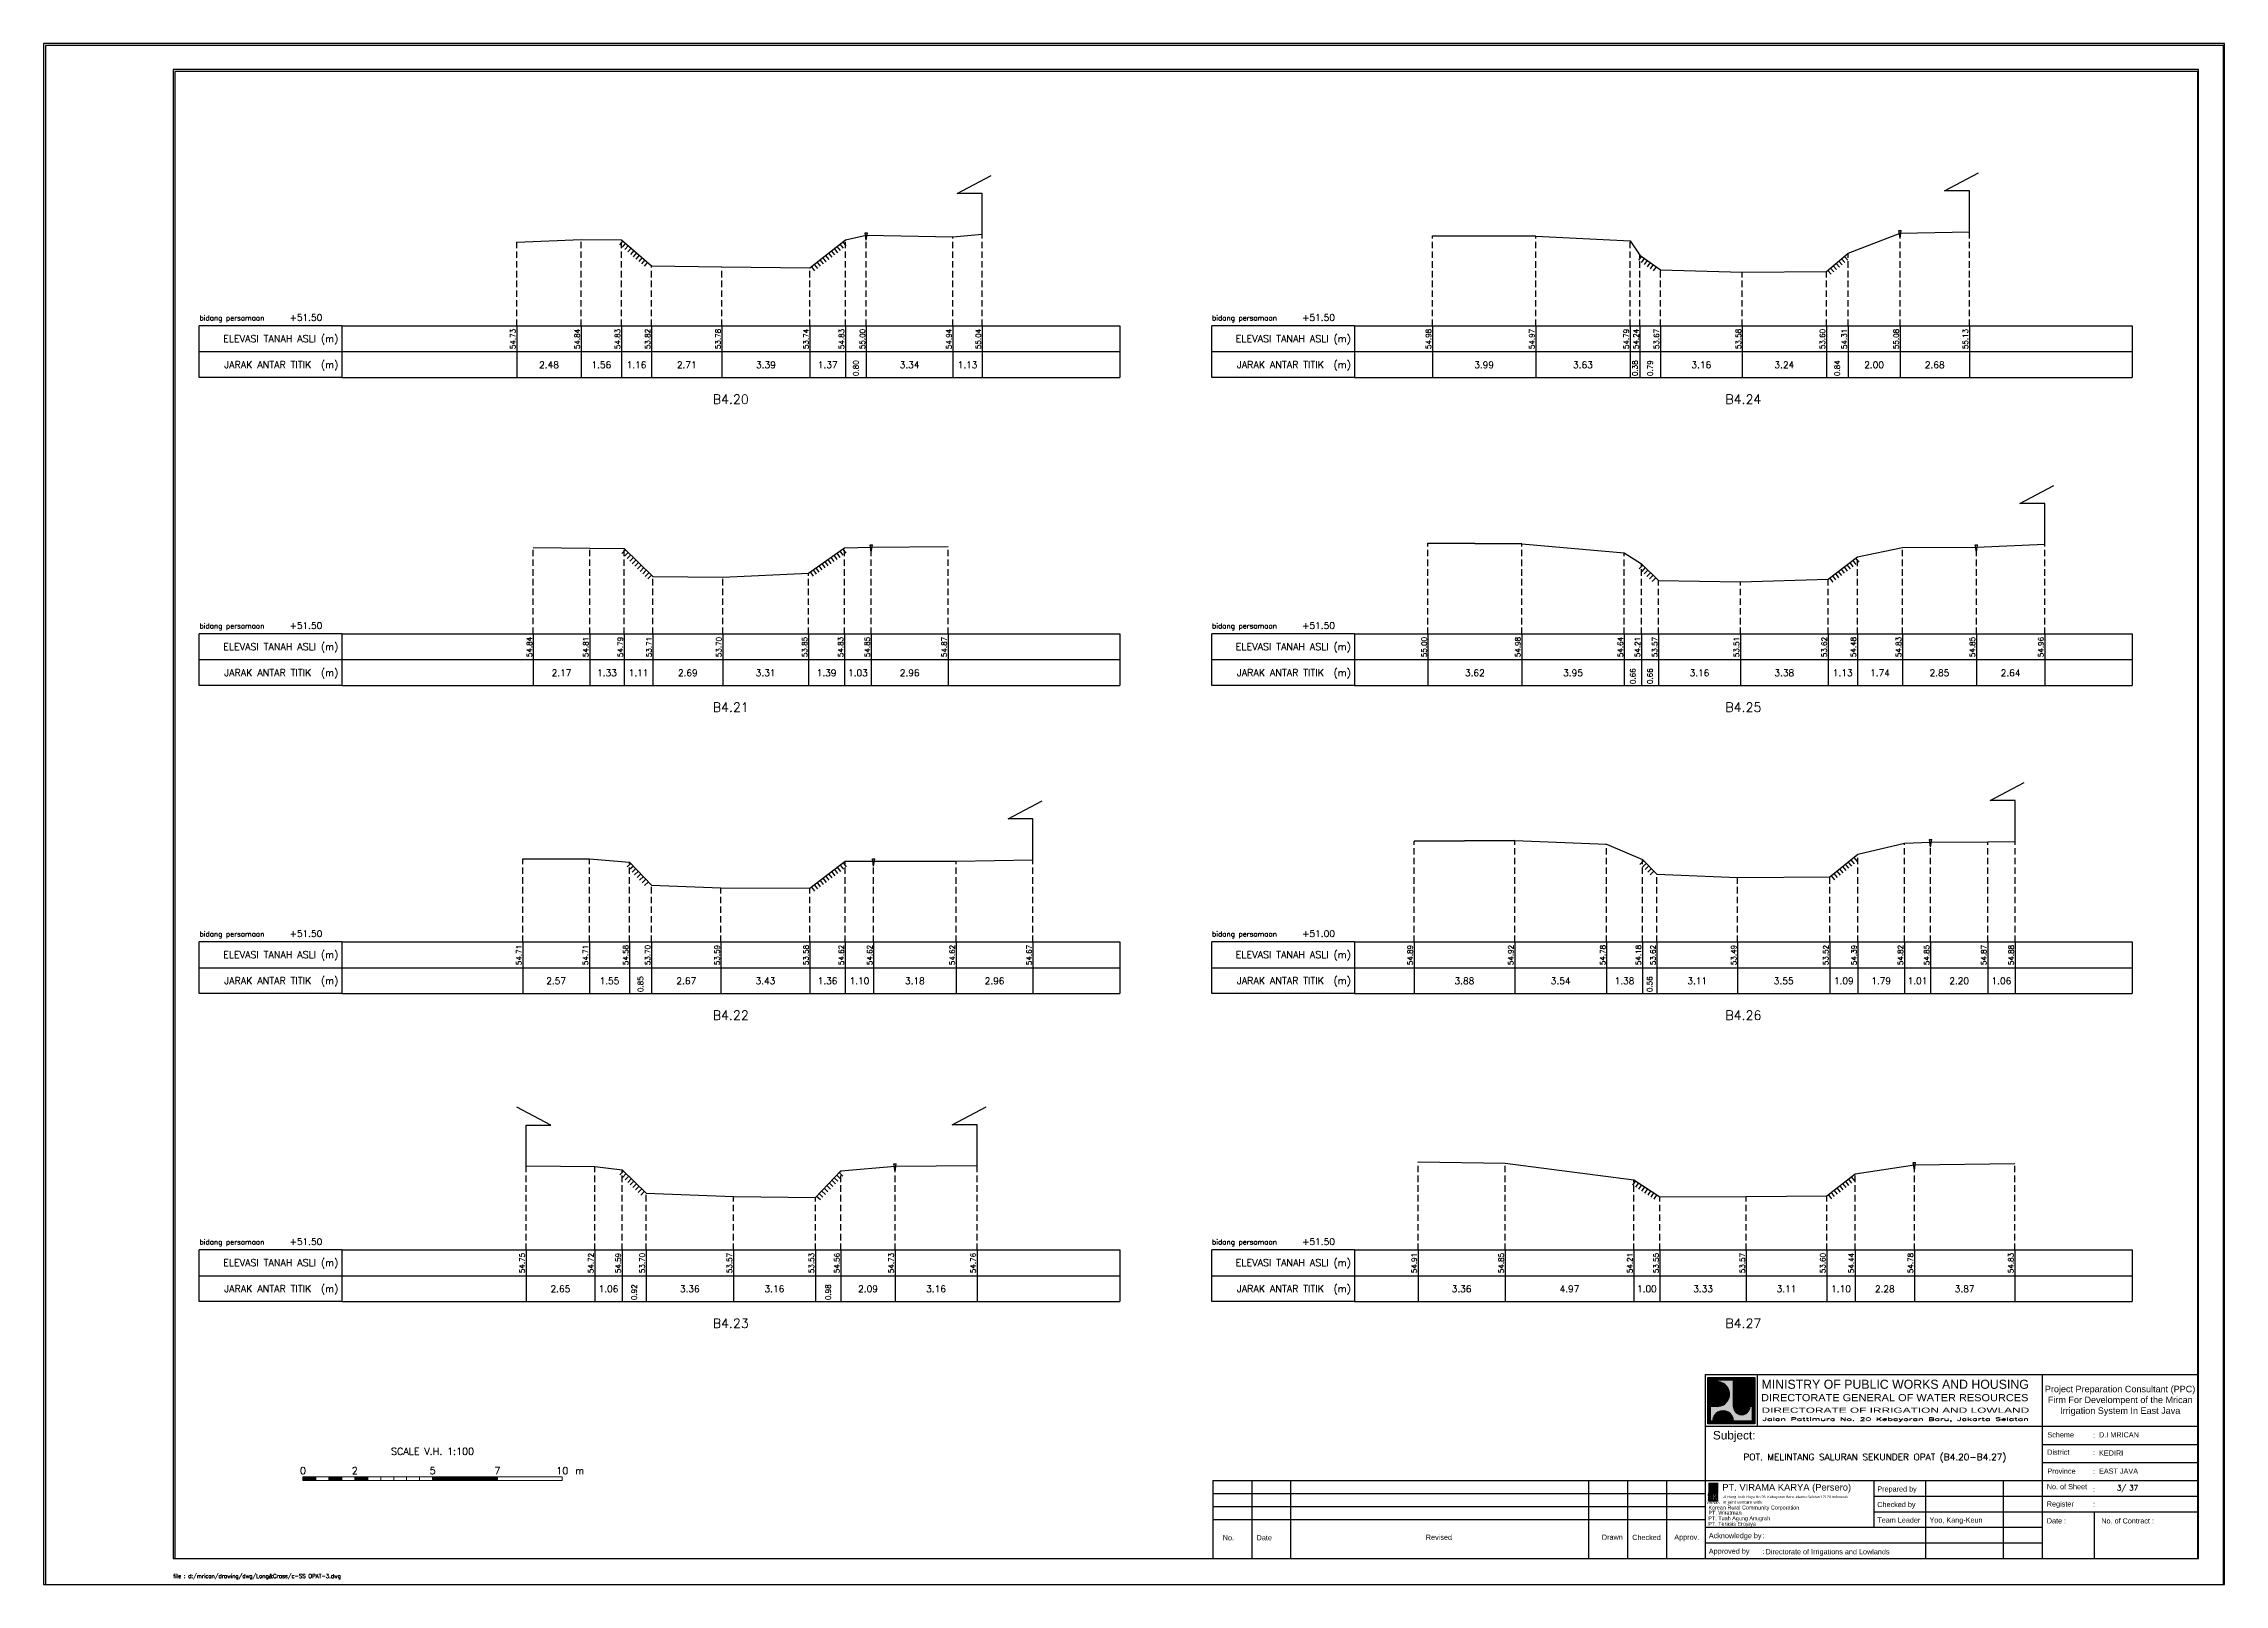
# Model space of a CAD drawing. Header units: inches. Extents: x -11 to 3175, y -842 to -783.
# Drawn here: x 167 to 251.1, y -842 to -782.6 of the extents above; entities that cross this region are included whole.
import ezdxf
from ezdxf.enums import TextEntityAlignment as Align

# ---------------------------------------------------------------- set-up
doc = ezdxf.new("R2010")
doc.units = ezdxf.units.IN
doc.header["$MEASUREMENT"] = 0
doc.linetypes.add('DASHED2', pattern=[0.375, 0.25, -0.125])
doc.layers.add('KOP', color=7, linetype='Continuous')
doc.layers.add('pelengkap', color=7, linetype='Continuous')
doc.styles.add('ARIAL', font='arial.ttf')
doc.styles.add('battang01', font='arial.ttf')
doc.styles.add('L100', font='simplex.shx', dxfattribs={"height": 0.254})
doc.styles.add('L140', font='simplex.shx', dxfattribs={"height": 0.356})
doc.styles.add('L60', font='simplex.shx', dxfattribs={"height": 0.152})
doc.styles.add('L80', font='simplex.shx', dxfattribs={"height": 0.203})
doc.styles.add('ROMANS-N', font='ROMANS.SHX', dxfattribs={"width": 0.8})
doc.styles.add('SONDU', font='arial.ttf')
doc.styles.get("Standard").update_dxf_attribs({"font": 'simplex.shx'})
doc.styles.add('STYLE1', font='arial.ttf', dxfattribs={"height": 0.2})
pattern_1 = [(45, (0, 0), (-0.08838834764831843, 0.08838834764831845), [])]

# ---------------------------------------------------------------- blocks, each defined once
blk = doc.blocks.new('kop')
at = {"layer": 'KOP'}
h = blk.add_hatch(color=3, dxfattribs=at)
h.paths.add_polyline_path([(609.8653532927285, 69.7965174242664), (591.8076082223538, 69.7965174242664), (591.8076082223538, 51.90947071793616), (609.8653532927285, 51.90947071793616)])
h.paths.add_polyline_path([(592.1020534932645, 52.24844148547069), (592.1020534932645, 69.50460869670152), (609.5341911203627, 69.50460869670152), (609.5341911203627, 52.24844148547069)], flags=16)
edge = h.paths.add_edge_path(flags=0)
edge.add_line((608.873529834174, 52.90910277674104), (601.6712012034158, 52.90910277674104))
edge.add_ellipse((597.6820295724688, 52.91975268540099), major_axis=(2.820780363398898, 2.820780363398898), ratio=0.9999999999999934, start_angle=314.8470375744171, end_angle=495.1529624255826)
edge.add_line((593.6928579415221, 52.90910277674104), (592.7627147794652, 52.90910277674104))
edge.add_line((592.7627147794651, 52.90910277674104), (592.7627147794651, 58.62619728620361))
edge.add_line((592.7627147794651, 58.62619728620368), (595.428986556629, 58.62619728620368))
edge.add_ellipse((595.4289865566291, 63.36824099147847), major_axis=(-3.353131261170752, 3.353131261170752), ratio=0.9999999999999983, start_angle=134.9999999999999, end_angle=314.9999999999999)
edge.add_line((595.4289865566291, 68.11028469675327), (595.4289865566291, 68.84394741944757))
edge.add_line((595.4289865566291, 68.84394741944752), (601.6547436091821, 68.84394741944752))
edge.add_line((601.6547436091821, 68.84394741944752), (601.6547436091821, 58.59413430307072))
edge.add_ellipse((604.8563547331537, 58.62619728605213), major_axis=(2.263994459030571, 2.263994459030571), ratio=0.9999999999991376, start_angle=135.5737774266452, end_angle=315.0000000026869)
edge.add_line((608.0581264027169, 58.62619728620368), (608.873529834174, 58.62619728620368))
edge.add_line((608.873529834174, 58.62619728620368), (608.873529834174, 52.9091027767411))
h = blk.add_hatch(dxfattribs=at)
h.set_pattern_fill('ANSI31', color=21)
h.set_pattern_definition(pattern_1)
h.paths.add_polyline_path([(609.5341911203627, 69.50460869670152), (592.1020534932645, 69.50460869670152), (592.1020534932645, 52.24844148547069), (609.5341911203627, 52.24844148547069)])
edge = h.paths.add_edge_path(flags=16)
edge.add_line((608.0581264038578, 58.62619728331649), (608.873529834174, 58.62619728331649))
edge.add_line((608.873529834174, 58.62619728331649), (608.873529834174, 52.90910277674104))
edge.add_line((608.873529834174, 52.90910277674104), (601.6712012043477, 52.90910277674104))
edge.add_ellipse((597.6820295732255, 52.91975268530538), major_axis=(-2.820780363950464, 2.820780363950464), ratio=0.9999999999999999, start_angle=224.8470375717975, end_angle=405.1529624282025)
edge.add_line((593.6928579421033, 52.90910277674104), (592.7627147794651, 52.90910277674104))
edge.add_line((592.7627147794651, 52.90910277674104), (592.7627147794651, 58.62619728331649))
edge.add_line((592.7627147794651, 58.62619728331649), (595.4289865705781, 58.62619728331649))
edge.add_ellipse((595.4289865571182, 63.3682409894528), major_axis=(-3.353131262124677, 3.353131262124677), ratio=0.9999999999999912, start_angle=134.9999999999997, end_angle=314.9999999999998)
edge.add_line((595.4289865571182, 68.11028469676671), (595.4289865571182, 68.84394741944752))
edge.add_line((595.4289865571182, 68.84394741944752), (601.6547436095548, 68.84394741944752))
edge.add_line((601.6547436095548, 68.84394741944752), (601.6547436095548, 58.5941344047481))
edge.add_ellipse((604.8563547345466, 58.62619728331649), major_axis=(-2.263994459341034, 2.263994459341035), ratio=0.999999999999965, start_angle=45.57377555810933, end_angle=225.000000000001)
h = blk.add_hatch(color=3, dxfattribs=at)
edge = h.paths.add_edge_path()
edge.add_line((601.6547436091821, 68.84394741944752), (595.4289865566291, 68.84394741944752))
edge.add_line((595.4289865566291, 68.84394741944752), (595.4289865566291, 68.11028469675321))
edge.add_ellipse((595.4289865566291, 63.36824099147847), major_axis=(-3.353131261170759, 3.353131261170758), ratio=0.9999999999999979, start_angle=134.9999999999999, end_angle=314.99999999999994, ccw=False)
edge.add_line((595.4289865566291, 58.62619728620368), (592.7627147794652, 58.62619728620368))
edge.add_line((592.7627147794651, 58.62619728620368), (592.7627147794651, 52.9091027767411))
edge.add_line((592.7627147794651, 52.90910277674104), (593.692857941522, 52.90910277674104))
edge.add_ellipse((597.6820295724688, 52.91975268540099), major_axis=(-2.820780363398898, 2.820780363398898), ratio=0.9999999999999934, start_angle=-135.1529624255826, end_angle=45.15296242558293, ccw=False)
edge.add_line((601.6712012034156, 52.90910277674104), (608.8735298341738, 52.90910277674104))
edge.add_line((608.873529834174, 52.90910277674104), (608.873529834174, 58.62619728620361))
edge.add_line((608.873529834174, 58.62619728620368), (608.0581264027169, 58.62619728620368))
edge.add_ellipse((604.856354733136, 58.62619728987087), major_axis=(2.263994459042317, 2.263994459042318), ratio=0.9999999999997576, start_angle=134.426222510409, end_angle=314.999999934367, ccw=False)
edge.add_line((601.6547436091821, 58.65826027636805), (601.6547436091821, 68.8439474194476))
h = blk.add_hatch(dxfattribs=at)
h.set_pattern_fill('ANSI31', color=41)
h.set_pattern_definition(pattern_1)
h.paths.add_polyline_path([(595.5939701222399, 25.44229578518152), (591.9923714647559, 25.44229578518152), (591.9923714647559, 22.12011222587194), (595.5939701222399, 22.12011222587194)])
h.paths.add_polyline_path([(594.8290399212113, 23.80107538915849), (595.486404190889, 22.50553331270966), (594.9518442189607, 22.50553331270966), (594.3704352444638, 23.59173922572727), (594.3704352444638, 22.50553331270966), (593.8526512319377, 22.50553331270966), (593.8526512319377, 24.7253559070662), (593.2416323709347, 22.50553331270966), (592.8436656118323, 22.50553331270966), (592.1206616099082, 25.0450254569166), (592.6728596590955, 25.0450254569166), (593.0257276515837, 23.53939475651638), (593.4088768836065, 25.0450254569166), (594.3704352444638, 25.0450254569166), (594.3704352444638, 23.99209855350495), (594.8904903176194, 25.0450254569166), (595.4627761213299, 25.0450254569166)], flags=16)
at = {"color": 2}
blk.add_lwpolyline([(-49.29008735655361, -9.987386569675465), (790.6905617838997, -9.987386569675465), (790.6905617838997, 583.2926438577114), (-49.29008735655361, 583.2926438577114)], close=True, dxfattribs=at)
at = {"color": 6}
blk.add_lwpolyline([(0.6493091440684111, 0.0004927304488262507), (780.7026824837753, 0.0004927304488262507), (780.7026824837753, 573.3047645575871), (0.6493091440684111, 573.3047645575871)], close=True, dxfattribs=at)
at = {"layer": 'KOP', "color": 5}
for p, q in [((590.8030303217506, 70.96299432783698), (590.8030303217506, 29.98464833497903)), ((590.8030303217506, 70.96299432783698), (780.7026824837753, 70.96299432783698)), ((400.9033781597261, 29.98464833497903), (400.9033781597261, 0.0004927304488262507)), ((400.9033781597261, 29.98464833497903), (590.8030303217506, 29.98464833497903)), ((590.8030303217506, 29.98464833497903), (590.8030303217506, 0.0004927304488262507))]:
    blk.add_line(p, q, dxfattribs=at)
at = {"layer": 'KOP', "color": 3}
for p, q in [((591.8076082223538, 69.7965174242664), (609.8653532927285, 69.7965174242664)), ((591.8076082223538, 51.90947071793616), (591.8076082223538, 69.7965174242664)), ((592.1020534932645, 69.50460869670152), (609.5341911203627, 69.50460869670152)), ((592.1020534932645, 52.24844148547069), (592.1020534932645, 69.50460869670152)), ((595.4289865571182, 68.84394741502373), (595.4289865571182, 68.1102846954029)), ((595.4289865566291, 68.84394741944752), (601.6547436091821, 68.84394741944752)), ((601.6547436095548, 58.59413430414176), (601.6547436095548, 68.84394741502373)), ((609.5341911203627, 69.50460869670152), (609.5341911203627, 52.24844148547069)), ((609.8653532927285, 69.7965174242664), (609.8653532927285, 51.90947071793616)), ((609.8653532927285, 51.90947071793616), (591.8076082223538, 51.90947071793616)), ((609.5341911203627, 52.24844148547069), (592.1020534932645, 52.24844148547069)), ((592.7627147794651, 52.90910277674104), (592.7627147794651, 58.62619728620368)), ((595.4289865571182, 58.62619728331649), (592.7627147799426, 58.62619728331649)), ((593.6928579415221, 52.90910277674104), (592.7627147794651, 52.90910277674104)), ((608.873529834174, 52.90910277674104), (601.6712012034156, 52.90910277674104)), ((608.8735298352565, 58.62619728331649), (608.0581264038578, 58.62619728331649)), ((608.873529834174, 58.62619728620368), (608.873529834174, 52.90910277674104)), ((720.7343712747147, 43.97725428375983), (780.7026824837753, 43.97725428375983)), ((720.7343712747147, 36.98095130936949), (780.7026824837753, 36.98095130936949)), ((415.895455961991, 29.98464833497903), (415.895455961991, 0.0004927304488262507)), ((430.8875337642562, 29.98464833497903), (430.8875337642562, 0.0004927304488262507)), ((545.8267969149554, 29.98464833497903), (545.8267969149554, 0.0004927304488262507)), ((560.8188747172203, 29.98464833497903), (560.8188747172203, 0.0004927304488262507)), ((575.8109525194855, 29.98464833497903), (575.8109525194855, 0.0004927304488262507)), ((655.7687007982327, 29.98464833497903), (655.7687007982327, 11.99415497226093)), ((675.7581378679197, 29.98464833497903), (675.7581378679197, 0.0004927304488262507)), ((705.7422934724498, 29.98464833497903), (705.7422934724498, 0.0004927304488262507)), ((400.9033781597261, 24.98728906755738), (590.8030303217506, 24.98728906755738)), ((400.9033781597261, 19.98992980013563), (590.8030303217506, 19.98992980013563)), ((655.7687007982327, 23.98781721407303), (720.7343712747147, 23.98781721407303)), ((655.7687007982327, 17.99098609316704), (720.7343712747147, 17.99098609316704)), ((720.7343712747147, 23.98781721407303), (780.7026824837753, 23.98781721407303)), ((720.7343712747147, 17.99098609316704), (780.7026824837753, 17.99098609316704)), ((740.7238083444017, 17.99098609316704), (740.7238083444017, 0.0004927304488262507)), ((400.9033781597261, 14.99257053271398), (590.8030303217506, 14.99257053271398)), ((590.8030303217506, 5.997323851354935), (720.7343712747147, 5.997323851354935))]:
    blk.add_line(p, q, dxfattribs=at)
at = {"layer": 'KOP', "color": 4}
for p, q in [((610.7924673914374, 70.96299432783698), (610.7924673914374, 50.97355725815018)), ((720.7343712747147, 70.96299432783698), (720.7343712747147, 0.0004927304488262507)), ((590.8030303217506, 50.97355725815018), (720.7343712747147, 50.97355725815018)), ((720.7343712747147, 50.97355725815018), (780.7026824837753, 50.97355725815018)), ((590.8030303217506, 29.98464833497903), (720.7343712747147, 29.98464833497903)), ((720.7343712747147, 29.98464833497903), (780.7026824837753, 29.98464833497903)), ((590.8030303217506, 11.99415497226093), (720.7343712747147, 11.99415497226093))]:
    blk.add_line(p, q, dxfattribs=at)
at = {"layer": 'KOP', "color": 41}
blk.add_line((595.5939701222399, 22.12011222587194), (591.9923714647559, 22.12011222587194), dxfattribs=at)
for points in [[(591.9923714647559, 25.44229578518152), (595.5939701222399, 25.44229578518152)], [(592.2042302093139, 25.44229578518152), (592.4160889538717, 25.44229578518152)], [(592.6279476984296, 25.44229578518152), (592.8398064429874, 25.44229578518152)], [(593.0516651875452, 25.44229578518152), (593.2635239321031, 25.44229578518152)], [(593.475382676661, 25.44229578518152), (593.6872414212188, 25.44229578518152)], [(593.8991001657766, 25.44229578518152), (594.1109589103345, 25.44229578518152)], [(594.3228176548924, 25.44229578518152), (594.5346763994503, 25.44229578518152)], [(594.7465351440081, 25.44229578518152), (594.958393888566, 25.44229578518152)], [(595.1702526331238, 25.44229578518152), (595.3821113776818, 25.44229578518152)], [(592.1206616099082, 25.0450254569166), (592.6728596590955, 25.0450254569166)], [(592.1206616099082, 25.0450254569166), (592.8436656118323, 22.50553331270964)], [(592.6728596590955, 25.04502545691657), (593.0257276515837, 23.53939475651638), (593.4088768836065, 25.04502545691663)], [(592.8436656118323, 22.50553331270966), (593.2416323709347, 22.50553331270966)], [(593.2416323709347, 22.50553331270964), (593.8526512319377, 24.7253559070662)], [(593.4088768836065, 25.0450254569166), (594.3704352444638, 25.0450254569166)], [(593.8526512319377, 22.50553331270966), (593.8526512319377, 24.7253559070662)], [(593.8526512319377, 22.50553331270966), (594.3704352444638, 22.50553331270966)], [(594.3704352444638, 25.0450254569166), (594.3704352444638, 23.99209855350495)], [(594.3704352444638, 23.99209855350495), (594.8904903176194, 25.04502545691664)], [(594.9518442189607, 22.50553331270961), (594.3704352444638, 23.59173922572727)], [(594.3704352444638, 23.59173922572727), (594.3704352444638, 22.50553331270966)], [(594.8290399212113, 23.80107538915849), (595.4627761213299, 25.04502545691658)], [(594.8290399212113, 23.80107538915849), (595.486404190889, 22.50553331270966)], [(594.8904903176194, 25.0450254569166), (595.4627761213299, 25.0450254569166)], [(594.9518442189607, 22.50553331270966), (595.486404190889, 22.50553331270966)]]:
    blk.add_lwpolyline(points, dxfattribs=at)
at = {"layer": 'KOP', "color": 42}
for points in [[(592.1962927759001, 29.11418325926331), (592.1962927759001, 25.44229578518152)], [(592.5354066955362, 29.11418325926331), (592.5354066955362, 25.44229578518152)], [(592.9591241846518, 29.11418325926331), (592.9591241846518, 25.44229578518152)], [(593.3828416737675, 29.11418325926331), (593.3828416737675, 25.44229578518152)], [(593.8065591628832, 29.11418325926331), (593.8065591628832, 25.44229578518152)], [(594.2302766519989, 29.11418325926331), (594.2302766519989, 25.44229578518152)], [(594.6539941411147, 29.11418325926331), (594.6539941411147, 25.44229578518152)], [(595.0777116302304, 29.11418325926331), (595.0777116302304, 25.44229578518152)], [(595.5014291193462, 29.11418325926331), (595.5014291193462, 25.44229578518152)]]:
    blk.add_lwpolyline(points, dxfattribs=at)
at = {"layer": 'KOP', "color": 3}
for centre, major_axis, ratio, start_param, end_param in [((595.4289865571182, 63.3682409894528), (-3.353131262124677, 3.353131262124677), 0.9999999999999912, 2.35619449019234, 5.497787143782134), ((597.6820295732255, 52.91975268530538), (-2.820780363950464, 2.820780363950464), 0.9999999999999998, 3.924321118983262, 7.071253168581014), ((604.8563547345466, 58.62619728331649), (-2.263994459341034, 2.263994459341035), 0.9999999999999651, 0.7853981633974656, 3.926990816987259)]:
    blk.add_ellipse(centre, major_axis=major_axis, ratio=ratio, start_param=start_param, end_param=end_param, dxfattribs=at)
at = {"layer": 'KOP', "color": 5, "style": 'SONDU'}
for s, height, width, p, p2 in [('MINISTRY OF PUBLIC WORKS AND HOUSING', 3.49815148719519, 0.9710490151369037, (612.4932982688147, 65.39724920043633), (715.583635835389, 65.39724920043633)), ('DIRECTORATE GENERAL OF WATER RESOURCES', 2.748547597081934, 1.100714376561997, (612.3259886324004, 60.61804978528377), (715.4154333181652, 60.61804978528377)), ('DIRECTORATE OF IRRIGATION AND LOWLAND', 1.99894370696868, 1.63875262601232, (612.5247331509995, 56.15346481889102), (715.7518429621628, 56.15346481889102))]:
    blk.add_text(s, height=height, dxfattribs=dict(at, width=width)).set_placement(p, p2, align=Align.FIT)
at = {"layer": 'KOP', "color": 3, "style": 'ROMANS-N', "width": 1.832260783358812}
blk.add_text('Jalan Pattimura No. 20 Kebayoran Baru, Jakarta Selatan', height=1.249339816855425, dxfattribs=at).set_placement((612.7914110984061, 53.0739527913797), (715.583635835389, 53.0739527913797), align=Align.FIT)
at = {"layer": 'KOP', "color": 5, "style": 'ARIAL'}
blk.add_text('Subject:', height=3.252150442789123, dxfattribs=at).set_placement((593.7538629287924, 45.86653647040268))
at = {"layer": 'KOP', "color": 3}
for s, height, style, p in [('Scheme', 1.99894370696868, 'battang01', (722.7467307064071, 46.65722556886666)), ('District', 1.99894370696868, 'battang01', (722.6754973804648, 39.96707763894264)), (':', 1.99894370696868, 'battang01', (740.368327375754, 46.56012324452533)), ('D.I MRICAN', 1.99894370696868, 'battang01', (742.6585068305885, 46.65722556886666)), ('Province', 1.99894370696868, 'battang01', (722.7467307064071, 32.66461962008597)), (':', 1.99894370696868, 'battang01', (740.368327375754, 32.56751729574452)), (':', 1.99894370696868, 'battang01', (740.382074427338, 39.86997531646293)), ('KEDIRI', 1.99894370696868, 'battang01', (742.6585068305885, 39.66092259447632)), ('EAST JAVA', 1.99894370696868, 'battang01', (742.6585068305885, 32.66461962008597)), ('Prepared by', 1.99894370696868, 'battang01', (657.1430811109453, 25.78808395849862)), ('No. of Sheet ', 1.99894370696868, 'battang01', (722.520620818671, 26.67669459981798)), (':', 1.99894370696868, 'battang01', (740.3764858407951, 25.61838168175072)), ('in joint venture with:', 1.249339816855425, 'SONDU', (597.5578460284455, 21.07202452231022)), ('Checked by', 1.99894370696868, 'battang01', (657.1430811109453, 19.79125283759251)), ('Register', 1.99894370696868, 'battang01', (722.520620818671, 20.01807698302375)), (':', 1.99894370696868, 'battang01', (740.3598310849088, 19.92097465868241)), ('No.', 2, 'STYLE1', (404.7326663119579, 6.989602865739329)), ('Date', 2, 'STYLE1', (417.7761580577991, 6.989602865739329)), ('Revised', 2, 'STYLE1', (483.0371936477145, 7.169341252978228)), ('Drawn', 2, 'STYLE1', (550.9231662973559, 7.182965166626985)), ('Checked', 2, 'STYLE1', (562.6224972631348, 7.108401592637279)), ('Approv.', 2, 'STYLE1', (578.86250988613, 7.205550314016108)), ('Acknowledge by', 1.99894370696868, 'battang01', (592.1774106344633, 7.797590595780406)), (':', 1.99894370696868, 'battang01', (612.7647815001492, 7.813086169812294)), ('Team Leader', 1.99894370696868, 'battang01', (657.1430811109453, 13.79442171668651)), ('Yoo, Kang-Keun', 1.99894370696868, 'battang01', (677.261691985017, 13.79442171668651)), ('Date :', 1.99894370696868, 'battang01', (722.520620818671, 13.48542904786333)), ('No. of Contract :', 1.99894370696868, 'battang01', (743.5203251274443, 13.48542904786333)), ('Approved by', 1.99894370696868, 'battang01', (592.1774106344633, 1.800759474874411)), (':', 1.99894370696868, 'battang01', (612.8062382028575, 1.771932832116903)), ('Directorate of Irrigations and Lowlands', 1.99894370696868, 'battang01', (614.0846811434608, 1.594699671224788))]:
    blk.add_text(s, height=height, dxfattribs=dict(at, style=style)).set_placement(p)
at = {"layer": 'KOP', "color": 6, "style": 'SONDU'}
blk.add_text('PT. VIRAMA KARYA (Persero)', height=2.580944750812598, dxfattribs=at).set_placement((597.3630730504415, 26.14584984606049))
at = {"layer": 'KOP', "color": 42, "style": 'SONDU'}
blk.add_text('VIRAMA', height=0.9417941134961573, dxfattribs=at).set_placement((591.2959839900191, 21.03873930941651))
at = {"layer": 'KOP', "color": 4, "style": 'SONDU'}
for s, p in [('Korean Rural Community Corporation', (592.0172325651579, 18.85809622764893)), ('PT. Wiratman', (592.0172325651579, 16.86431729777243)), ('PT. Terasis Erojaya', (591.9444979581187, 12.58833032325808)), ('PT. Tuah Agung Anugrah', (591.9984246368545, 14.73155498450907))]:
    blk.add_text(s, height=1.49920778022651, dxfattribs=at).set_placement(p)
at = {"layer": 'KOP', "color": 3, "insert": (719.8583502723425, 60.76950394133539), "char_height": 2.49867963371085, "width": 61.43936713392102, "attachment_point": 4, "style": 'SONDU'}
blk.add_mtext('\\pi1.9124;Project Preparation Consultant (PPC)\\P\\pi3.0493;Firm For Develompent of the Mrican \\P\\pi7.7731;Irrigation System In East Java', dxfattribs=at)
at = {"layer": 'KOP', "color": 2, "insert": (597.5716775050441, 24.25098294227902), "char_height": 0.9994718534843399, "width": 48.71807324837515, "attachment_point": 1, "style": 'SONDU'}
blk.add_mtext('Jl. Hang Tuah Raya No.26, Kebayoran Baru Jakarta Selatan 12120 Indonesia', dxfattribs=at)
blk = doc.blocks.new('*X6')
at = {"color": 0}
for p, q in [((20000, 6250), (25000, 6250)), ((20000, 6200), (25000, 6200)), ((20000, 6150), (25000, 6150)), ((20000, 6100), (25000, 6100)), ((20000, 6050), (25000, 6050))]:
    blk.add_line(p, q, dxfattribs=at)
blk = doc.blocks.new('*X5')
at = {"color": 0}
for p, q in [((14000, 6250), (15000, 6250)), ((14000, 6200), (15000, 6200)), ((14000, 6150), (15000, 6150)), ((14000, 6100), (15000, 6100)), ((14000, 6050), (15000, 6050))]:
    blk.add_line(p, q, dxfattribs=at)
blk = doc.blocks.new('*X3')
at = {"color": 0}
for p, q in [((10000, 6250), (11000, 6250)), ((10000, 6200), (11000, 6200)), ((10000, 6150), (11000, 6150)), ((10000, 6100), (11000, 6100)), ((10000, 6050), (11000, 6050))]:
    blk.add_line(p, q, dxfattribs=at)
blk = doc.blocks.new('*X4')
at = {"color": 0}
for p, q in [((12000, 6250), (13000, 6250)), ((12000, 6200), (13000, 6200)), ((12000, 6150), (13000, 6150)), ((12000, 6100), (13000, 6100)), ((12000, 6050), (13000, 6050))]:
    blk.add_line(p, q, dxfattribs=at)
blk = doc.blocks.new('c100')
at = {"color": 2}
blk.add_lwpolyline([(-5, -1), (79.10000000000002, -1), (79.10000000000002, 58.4), (-5, 58.4)], close=True, dxfattribs=at)
at = {"color": 6}
blk.add_lwpolyline([(0, 0), (78.10000000000002, 0), (78.10000000000002, 57.4), (3.516176065587739e-15, 57.4)], close=True, dxfattribs=at)
at = {"color": 3, "lineweight": 0}
for points in [[(5, 3), (5.5, 3), (5.5, 3.15), (5, 3.15)], [(5.5, 3), (6, 3), (6, 3.15), (5.5, 3.15)], [(6, 3), (6.5, 3), (6.5, 3.15), (6, 3.15)], [(6.5, 3), (7, 3), (7, 3.15), (6.5, 3.15)], [(7, 3), (7.5, 3), (7.5, 3.15), (7, 3.15)], [(7.5, 3), (8, 3), (8, 3.15), (7.5, 3.15)], [(8, 3), (8.5, 3), (8.5, 3.15), (8, 3.15)], [(8.5, 3), (9, 3), (9, 3.15), (8.5, 3.15)], [(9, 3), (9.5, 3), (9.5, 3.15), (9, 3.15)], [(9.5, 3), (10, 3), (10, 3.15), (9.5, 3.15)], [(10, 3), (12.5, 3), (12.5, 3.15), (10, 3.15)], [(12.5, 3), (15, 3), (15, 3.15), (12.5, 3.15)]]:
    blk.add_lwpolyline(points, close=True, dxfattribs=at)
at = {"color": 1, "lineweight": 0, "xscale": 0.0005, "yscale": 0.0005, "zscale": 0.0005}
for name in ['*X3', '*X4', '*X5', '*X6']:
    blk.add_blockref(name, (0, 0), dxfattribs=at)
at = {"color": 3}
for s, p in [('SCALE V.H. 1:100', (10, 4)), ('0', (5, 3.25)), ('2', (7, 3.25)), ('5', (10, 3.25)), ('7', (12.5, 3.25)), ('10', (15, 3.25))]:
    blk.add_text(s, height=0.27, dxfattribs=at).set_placement(p, align=Align.CENTER)
blk.add_text('m', height=0.27, dxfattribs=at).set_placement((15.5, 3.25))
blk = doc.blocks.new('das2')
at = {"color": 5, "linetype": 'Continuous'}
for q in [(0, 1), (17.75, 0.9999999999999973)]:
    blk.add_line((2.75, 1), q, dxfattribs=at)
at = {"color": 3, "linetype": 'Continuous'}
for p, q in [((2.75, 1), (2.75, 0)), ((17.75, 0.9999999999999973), (17.75, -2.664535259100376e-15)), ((0, 0.5000000000000004), (17.75, 0.4999999999999973)), ((2.75, 0), (0, 0)), ((2.75, 0), (17.75, -2.664535259100376e-15))]:
    blk.add_line(p, q, dxfattribs=at)
blk.add_lwpolyline([(0, 0), (0, 1)], dxfattribs=at)
blk.add_text('bidang persamaan', height=0.1, dxfattribs=at).set_placement((0.005000000000000004, 1.100000000000001))
at = {"color": 5, "linetype": 'Continuous'}
for s, p in [('ELEVASI TANAH ASLI (m)', (2.683279515513197, 0.6825000000000001)), ('JARAK ANTAR TITIK  (m)', (2.683279515513197, 0.1825000000000001))]:
    blk.add_text(s, height=0.135, dxfattribs=at).set_placement(p, align=Align.RIGHT)
blk = doc.blocks.new('gbrpatok')
at = {"color": 2, "linetype": 'Continuous'}
for p, q in [((-0.0004517254713327645, 0.0009574234873781506), (0.0004517254713327645, 0.0009574234873781506)), ((0, -0.001962284437723838), (-0.0004517254713327645, 0.0009574234873781506)), ((0, -0.001962284437723838), (0.0004517254713327645, 0.0009574234873781506))]:
    blk.add_line(p, q, dxfattribs=at)
blk = doc.blocks.new('rumahka')
at = {"color": 3, "linetype": 'Continuous'}
blk.add_lwpolyline([(0, 0), (0, 0.01576461611489322), (-0.009615698653525406, 0.01576461611489322), (0.003502072417772339, 0.02270718004444916)], dxfattribs=at)
blk = doc.blocks.new('rumahki')
at = {"color": 3, "linetype": 'Continuous'}
blk.add_lwpolyline([(0, 0), (0, 0.01576461611489322), (0.009615698653525406, 0.01576461611489322), (-0.003502072417772339, 0.02270718004444916)], dxfattribs=at)

msp = doc.modelspace()

# ---------------------------------------------------------------- linework, layer by layer
at = {"color": 2, "linetype": 'Continuous', "lineweight": -3}
for p, q in [((185.2505873957158, -790.2589481127094), (187.7289082957158, -790.1499481127094)), ((187.7289082957158, -790.1499481127094), (189.2851400497158, -790.1599481127093)), ((189.2851400497158, -790.1599481127093), (190.4459941727158, -791.1639481127094)), ((196.5532249677158, -791.2429481127093), (197.9240613477158, -790.1579481127094)), ((197.9240613477158, -790.1579481127094), (198.7272580857158, -789.9859481127094)), ((198.7272580857158, -789.9859481127094), (202.0655552567158, -790.0519481127094)), ((202.0655552567158, -790.0519481127094), (203.1973391807158, -789.9509481127093)), ((220.5588915373398, -790.0084302696032), (224.5461322773398, -790.0204302696033)), ((224.5461322773398, -790.0204302696033), (228.1808508473398, -790.2014302696032)), ((228.1808508473398, -790.2014302696032), (228.5625437173398, -790.7504302696033)), ((236.5914358543398, -790.6804302696032), (238.5908140073398, -789.9064302696032)), ((238.5908140073398, -789.9064302696032), (241.2661167943398, -789.8564302696033)), ((190.4459941727158, -791.1639481127094), (193.1592698497158, -791.2029481127094)), ((193.1592698497158, -791.2029481127094), (196.5532249677158, -791.2429481127093)), ((228.5625437173398, -790.7504302696033), (229.3488803353398, -791.3224302696033)), ((229.3488803353398, -791.3224302696033), (232.5091029813398, -791.4114302696032)), ((235.7503385193398, -791.3854302696033), (236.5914358543398, -790.6804302696032)), ((232.5091029813398, -791.4114302696032), (235.7503385193398, -791.3854302696033)), ((185.8852666703115, -802.0250608406831), (188.0583619603115, -802.055060840683)), ((188.0583619603115, -802.055060840683), (189.3924316123115, -802.0680608406831)), ((189.3924316123115, -802.0680608406831), (190.4990773083115, -803.1500608406831)), ((196.5001417653115, -803.0090608406831), (197.8893064473115, -802.0330608406831)), ((197.8893064473115, -802.0330608406831), (198.9174669403115, -802.0150608406831)), ((198.9174669403115, -802.0150608406831), (201.8804684593115, -801.9900608406831)), ((220.3873332991944, -801.862175455513), (224.0043136991945, -801.8891754555129)), ((224.0043136991945, -801.8891754555129), (227.9586502091944, -802.228175455513)), ((227.9586502091944, -802.228175455513), (228.6179690991945, -802.655175455513)), ((236.9466529881944, -802.3851754555129), (238.6887529201944, -802.031175455513)), ((238.6887529201944, -802.031175455513), (241.5355117791945, -802.013175455513)), ((241.5355117791945, -802.013175455513), (244.1764867881944, -801.901175455513)), ((190.4990773083115, -803.1500608406831), (193.1887417763115, -803.1630608406831)), ((193.1887417763115, -803.1630608406831), (196.5001417653115, -803.0090608406831)), ((228.6179690991945, -802.655175455513), (229.2798026991944, -803.2981754555129)), ((235.8194151211945, -803.243175455513), (236.9466529881944, -802.3851754555129)), ((229.2798026991944, -803.2981754555129), (232.4363913271945, -803.350175455513)), ((232.4363913271945, -803.350175455513), (235.8194151211945, -803.243175455513)), ((185.4816267116173, -814.0291154906349), (188.0480840516173, -814.0311154906349)), ((188.0480840516173, -814.0311154906349), (189.5983335256173, -814.153115490635)), ((202.1918164066173, -814.1181154906349), (205.1542675006173, -814.0691154906349)), ((219.85096059895, -813.3441301381745), (223.73260976895, -813.3161301381745)), ((223.73260976895, -813.3161301381745), (227.27738949895, -813.4601301381745)), ((227.27738949895, -813.4601301381745), (228.65379517895, -814.0561301381745)), ((228.65379517895, -814.0561301381745), (229.21784493895, -814.6161301381745)), ((235.88137350095, -814.7231301381745), (236.96714391195, -813.8451301381745)), ((236.96714391195, -813.8451301381745), (238.76081746695, -813.4181301381744)), ((238.76081746695, -813.4181301381744), (239.77172052895, -813.3851301381745)), ((239.77172052895, -813.3851301381745), (241.97334765495, -813.3681301381745)), ((241.97334765495, -813.3681301381745), (243.02941925695, -813.3621301381745)), ((189.5983335256173, -814.153115490635), (190.4475888326173, -815.0421154906348)), ((196.5516302086173, -815.1591154906349), (197.9139488816173, -814.1181154906349)), ((197.9139488816173, -814.1181154906349), (199.0096792316173, -814.1181154906349)), ((199.0096792316173, -814.1181154906349), (202.1918164066173, -814.1181154906349)), ((229.21784493895, -814.6161301381745), (232.32882807995, -814.7511301381745)), ((232.32882807995, -814.7511301381745), (235.88137350095, -814.7231301381745)), ((190.4475888326173, -815.0421154906348), (193.1221224376173, -815.1431154906348)), ((193.1221224376173, -815.1431154906348), (196.5516302086173, -815.1591154906349)), ((199.8362521074552, -825.8816053620743), (202.9959098414552, -825.8556053620744)), ((220.0049390168794, -825.7057591646654), (223.3614677868794, -825.7637591646654)), ((223.3614677868794, -825.7637591646654), (228.3279629768794, -826.3987591646655)), ((236.8627278158794, -826.1707591646655), (239.1457672368794, -825.8307591646654)), ((239.1457672368794, -825.8307591646654), (243.0195004488794, -825.7787591646654)), ((185.6038848774552, -825.8676053620743), (188.2563686874552, -825.8886053620743)), ((188.2563686874552, -825.8886053620743), (189.3126545274552, -826.0186053620743)), ((189.3126545274552, -826.0186053620743), (190.2367633184552, -826.9126053620743)), ((196.7624554324552, -827.0806053620743), (197.7460722104552, -826.0526053620742)), ((197.7460722104552, -826.0526053620742), (199.8362521074552, -825.8816053620743)), ((228.3279629768794, -826.3987591646655), (229.3324293748794, -827.0627591646655)), ((235.7667892848794, -827.0147591646655), (236.8627278158794, -826.1707591646655)), ((190.2367633184552, -826.9126053620743), (193.6009614964552, -827.0436053620743)), ((193.6009614964552, -827.0436053620743), (196.7624554324552, -827.0806053620743)), ((229.3324293748794, -827.0627591646655), (232.6611299298794, -827.0447591646655)), ((232.6611299298794, -827.0447591646655), (235.7667892848794, -827.0147591646655))]:
    msp.add_line(p, q, dxfattribs=at)
at = {"color": 1, "linetype": 'DASHED2', "lineweight": -3}
for p, q in [((185.2505873957158, -793.4869481127093), (185.2505873957158, -790.2589481127094)), ((187.7289082957158, -793.4869481127093), (187.7289082957158, -790.1499481127094)), ((189.2851400497158, -793.4869481127093), (189.2851400497158, -790.1599481127093)), ((197.9240613477158, -793.4869481127093), (197.9240613477158, -790.1579481127094)), ((198.7272580857158, -793.4869481127093), (198.7272580857158, -789.9859481127094)), ((202.0655552567158, -793.4869481127093), (202.0655552567158, -790.0519481127094)), ((203.1973391807158, -793.4869481127093), (203.1973391807158, -789.9509481127093)), ((220.5588915373398, -793.4874302696032), (220.5588915373398, -790.0084302696032)), ((224.5461322773398, -793.4874302696032), (224.5461322773398, -790.0204302696033)), ((228.1808508473398, -793.4874302696032), (228.1808508473398, -790.2014302696032)), ((238.5908140073398, -793.4874302696032), (238.5908140073398, -789.9064302696032)), ((241.2661167943398, -793.4874302696032), (241.2661167943398, -789.8564302696033)), ((190.4459941727158, -793.4869481127093), (190.4459941727158, -791.1639481127094)), ((193.1592698497158, -793.4869481127093), (193.1592698497158, -791.2029481127094)), ((196.5532249677158, -793.4869481127093), (196.5532249677158, -791.2429481127093)), ((228.5625437173398, -793.4874302696032), (228.5625437173398, -790.7504302696033)), ((229.3488803353398, -793.4874302696032), (229.3488803353398, -791.3224302696033)), ((236.5914358543398, -793.4874302696032), (236.5914358543398, -790.6804302696032)), ((232.5091029813398, -793.4874302696032), (232.5091029813398, -791.4114302696032)), ((235.7503385193398, -793.4874302696032), (235.7503385193398, -791.3854302696033)), ((185.8852666703115, -805.3620608406831), (185.8852666703115, -802.0250608406831)), ((188.0583619603115, -805.3620608406831), (188.0583619603115, -802.055060840683)), ((189.3924316123115, -805.3620608406831), (189.3924316123115, -802.0680608406831)), ((197.8893064473115, -805.3620608406831), (197.8893064473115, -802.0330608406831)), ((198.9174669403115, -805.3620608406831), (198.9174669403115, -802.0150608406831)), ((201.8804684593115, -805.3620608406831), (201.8804684593115, -801.9900608406831)), ((220.3873332991944, -805.364175455513), (220.3873332991944, -801.862175455513)), ((224.0043136991945, -805.364175455513), (224.0043136991945, -801.8891754555129)), ((227.9586502091944, -805.364175455513), (227.9586502091944, -802.228175455513)), ((238.6887529201944, -805.364175455513), (238.6887529201944, -802.031175455513)), ((241.5355117791945, -805.364175455513), (241.5355117791945, -802.013175455513)), ((244.1764867881944, -805.364175455513), (244.1764867881944, -801.901175455513)), ((190.4990773083115, -805.3620608406831), (190.4990773083115, -803.1500608406831)), ((196.5001417653115, -805.3620608406831), (196.5001417653115, -803.0090608406831)), ((228.6179690991945, -805.364175455513), (228.6179690991945, -802.655175455513)), ((236.9466529881944, -805.364175455513), (236.9466529881944, -802.3851754555129)), ((193.1887417763115, -805.3620608406831), (193.1887417763115, -803.1630608406831)), ((229.2798026991944, -805.364175455513), (229.2798026991944, -803.2981754555129)), ((232.4363913271945, -805.364175455513), (232.4363913271945, -803.350175455513)), ((235.8194151211945, -805.364175455513), (235.8194151211945, -803.243175455513)), ((185.4816267116173, -817.2371154906349), (185.4816267116173, -814.0291154906349)), ((188.0480840516173, -817.2371154906349), (188.0480840516173, -814.0311154906349)), ((205.1542675006173, -817.2371154906349), (205.1542675006173, -814.0691154906349)), ((219.85096059895, -817.2381301381745), (219.85096059895, -813.3441301381745)), ((223.73260976895, -817.2381301381745), (223.73260976895, -813.3161301381745)), ((227.27738949895, -817.2381301381745), (227.27738949895, -813.4601301381745)), ((228.65379517895, -817.2381301381745), (228.65379517895, -814.0561301381745)), ((236.96714391195, -817.2381301381745), (236.96714391195, -813.8451301381745)), ((238.76081746695, -817.2381301381745), (238.76081746695, -813.4181301381744)), ((239.77172052895, -817.2381301381745), (239.77172052895, -813.3851301381745)), ((241.97334765495, -817.2381301381745), (241.97334765495, -813.3681301381745)), ((243.02941925695, -817.2381301381745), (243.02941925695, -813.3621301381745)), ((189.5983335256173, -817.2371154906349), (189.5983335256173, -814.153115490635)), ((197.9139488816173, -817.2371154906349), (197.9139488816173, -814.1181154906349)), ((199.0096792316173, -817.2371154906349), (199.0096792316173, -814.1181154906349)), ((202.1918164066173, -817.2371154906349), (202.1918164066173, -814.1181154906349)), ((229.21784493895, -817.2381301381745), (229.21784493895, -814.6161301381745)), ((232.32882807995, -817.2381301381745), (232.32882807995, -814.7511301381745)), ((235.88137350095, -817.2381301381745), (235.88137350095, -814.7231301381745)), ((190.4475888326173, -817.2371154906349), (190.4475888326173, -815.0421154906348)), ((193.1221224376173, -817.2371154906349), (193.1221224376173, -815.1431154906348)), ((196.5516302086173, -817.2371154906349), (196.5516302086173, -815.1591154906349)), ((202.9959098414552, -829.1126053620743), (202.9959098414552, -825.8556053620744)), ((220.0049390168794, -829.1127591646655), (220.0049390168794, -825.7057591646654)), ((223.3614677868794, -829.1127591646655), (223.3614677868794, -825.7637591646654)), ((239.1457672368794, -829.1127591646655), (239.1457672368794, -825.8307591646654)), ((243.0195004488794, -829.1127591646655), (243.0195004488794, -825.7787591646654)), ((185.6038848774552, -829.1126053620743), (185.6038848774552, -825.8676053620743)), ((188.2563686874552, -829.1126053620743), (188.2563686874552, -825.8886053620743)), ((189.3126545274552, -829.1126053620743), (189.3126545274552, -826.0186053620743)), ((197.7460722104552, -829.1126053620743), (197.7460722104552, -826.0526053620742)), ((199.8362521074552, -829.1126053620743), (199.8362521074552, -825.8816053620743)), ((228.3279629768794, -829.1127591646655), (228.3279629768794, -826.3987591646655)), ((236.8627278158794, -829.1127591646655), (236.8627278158794, -826.1707591646655)), ((190.2367633184552, -829.1126053620743), (190.2367633184552, -826.9126053620743)), ((193.6009614964552, -829.1126053620743), (193.6009614964552, -827.0436053620743)), ((196.7624554324552, -829.1126053620743), (196.7624554324552, -827.0806053620743)), ((229.3324293748794, -829.1127591646655), (229.3324293748794, -827.0627591646655)), ((232.6611299298794, -829.1127591646655), (232.6611299298794, -827.0447591646655)), ((235.7667892848794, -829.1127591646655), (235.7667892848794, -827.0147591646655))]:
    msp.add_line(p, q, dxfattribs=at)
at = {"color": 1, "linetype": 'Continuous', "lineweight": -3}
for p, q in [((185.2505873957158, -793.4869481127093), (185.2505873957158, -795.4869481127093)), ((187.7289082957158, -793.4869481127093), (187.7289082957158, -795.4869481127093)), ((189.2851400497158, -793.4869481127093), (189.2851400497158, -795.4869481127093)), ((190.4459941727158, -793.4869481127093), (190.4459941727158, -795.4869481127093)), ((193.1592698497158, -793.4869481127093), (193.1592698497158, -795.4869481127093)), ((196.5532249677158, -793.4869481127093), (196.5532249677158, -795.4869481127093)), ((197.9240613477158, -793.4869481127093), (197.9240613477158, -795.4869481127093)), ((198.7272580857158, -793.4869481127093), (198.7272580857158, -795.4869481127093)), ((202.0655552567158, -793.4869481127093), (202.0655552567158, -795.4869481127093)), ((203.1973391807158, -793.4869481127093), (203.1973391807158, -795.4869481127093)), ((220.5588915373398, -793.4874302696032), (220.5588915373398, -795.4874302696032)), ((224.5461322773398, -793.4874302696032), (224.5461322773398, -795.4874302696032)), ((228.1808508473398, -793.4874302696032), (228.1808508473398, -795.4874302696032)), ((228.5625437173398, -793.4874302696032), (228.5625437173398, -795.4874302696032)), ((229.3488803353398, -793.4874302696032), (229.3488803353398, -795.4874302696032)), ((232.5091029813398, -793.4874302696032), (232.5091029813398, -795.4874302696032)), ((235.7503385193398, -793.4874302696032), (235.7503385193398, -795.4874302696032)), ((236.5914358543398, -793.4874302696032), (236.5914358543398, -795.4874302696032)), ((238.5908140073398, -793.4874302696032), (238.5908140073398, -795.4874302696032)), ((241.2661167943398, -793.4874302696032), (241.2661167943398, -795.4874302696032)), ((185.8852666703115, -805.3620608406831), (185.8852666703115, -807.3620608406831)), ((188.0583619603115, -805.3620608406831), (188.0583619603115, -807.3620608406831)), ((189.3924316123115, -805.3620608406831), (189.3924316123115, -807.3620608406831)), ((190.4990773083115, -805.3620608406831), (190.4990773083115, -807.3620608406831)), ((193.1887417763115, -805.3620608406831), (193.1887417763115, -807.3620608406831)), ((196.5001417653115, -805.3620608406831), (196.5001417653115, -807.3620608406831)), ((197.8893064473115, -805.3620608406831), (197.8893064473115, -807.3620608406831)), ((198.9174669403115, -805.3620608406831), (198.9174669403115, -807.3620608406831)), ((201.8804684593115, -805.3620608406831), (201.8804684593115, -807.3620608406831)), ((220.3873332991944, -805.364175455513), (220.3873332991944, -807.364175455513)), ((224.0043136991945, -805.364175455513), (224.0043136991945, -807.364175455513)), ((227.9586502091944, -805.364175455513), (227.9586502091944, -807.364175455513)), ((228.6179690991945, -805.364175455513), (228.6179690991945, -807.364175455513)), ((229.2798026991944, -805.364175455513), (229.2798026991944, -807.364175455513)), ((232.4363913271945, -805.364175455513), (232.4363913271945, -807.364175455513)), ((235.8194151211945, -805.364175455513), (235.8194151211945, -807.364175455513)), ((236.9466529881944, -805.364175455513), (236.9466529881944, -807.364175455513)), ((238.6887529201944, -805.364175455513), (238.6887529201944, -807.364175455513)), ((241.5355117791945, -805.364175455513), (241.5355117791945, -807.364175455513)), ((244.1764867881944, -805.364175455513), (244.1764867881944, -807.364175455513)), ((185.4816267116173, -817.2371154906349), (185.4816267116173, -819.2371154906349)), ((188.0480840516173, -817.2371154906349), (188.0480840516173, -819.2371154906349)), ((189.5983335256173, -817.2371154906349), (189.5983335256173, -819.2371154906349)), ((190.4475888326173, -817.2371154906349), (190.4475888326173, -819.2371154906349)), ((193.1221224376173, -817.2371154906349), (193.1221224376173, -819.2371154906349)), ((196.5516302086173, -817.2371154906349), (196.5516302086173, -819.2371154906349)), ((197.9139488816173, -817.2371154906349), (197.9139488816173, -819.2371154906349)), ((199.0096792316173, -817.2371154906349), (199.0096792316173, -819.2371154906349)), ((202.1918164066173, -817.2371154906349), (202.1918164066173, -819.2371154906349)), ((205.1542675006173, -817.2371154906349), (205.1542675006173, -819.2371154906349)), ((219.85096059895, -817.2381301381745), (219.85096059895, -819.2381301381745)), ((223.73260976895, -817.2381301381745), (223.73260976895, -819.2381301381745)), ((227.27738949895, -817.2381301381745), (227.27738949895, -819.2381301381745)), ((228.65379517895, -817.2381301381745), (228.65379517895, -819.2381301381745)), ((229.21784493895, -817.2381301381745), (229.21784493895, -819.2381301381745)), ((232.32882807995, -817.2381301381745), (232.32882807995, -819.2381301381745)), ((235.88137350095, -817.2381301381745), (235.88137350095, -819.2381301381745)), ((236.96714391195, -817.2381301381745), (236.96714391195, -819.2381301381745)), ((238.76081746695, -817.2381301381745), (238.76081746695, -819.2381301381745)), ((239.77172052895, -817.2381301381745), (239.77172052895, -819.2381301381745)), ((241.97334765495, -817.2381301381745), (241.97334765495, -819.2381301381745)), ((243.02941925695, -817.2381301381745), (243.02941925695, -819.2381301381745)), ((185.6038848774552, -829.1126053620743), (185.6038848774552, -831.1126053620743)), ((188.2563686874552, -829.1126053620743), (188.2563686874552, -831.1126053620743)), ((189.3126545274552, -829.1126053620743), (189.3126545274552, -831.1126053620743)), ((190.2367633184552, -829.1126053620743), (190.2367633184552, -831.1126053620743)), ((193.6009614964552, -829.1126053620743), (193.6009614964552, -831.1126053620743)), ((196.7624554324552, -829.1126053620743), (196.7624554324552, -831.1126053620743)), ((197.7460722104552, -829.1126053620743), (197.7460722104552, -831.1126053620743)), ((199.8362521074552, -829.1126053620743), (199.8362521074552, -831.1126053620743)), ((202.9959098414552, -829.1126053620743), (202.9959098414552, -831.1126053620743)), ((220.0049390168794, -829.1127591646655), (220.0049390168794, -831.1127591646655)), ((223.3614677868794, -829.1127591646655), (223.3614677868794, -831.1127591646655)), ((228.3279629768794, -829.1127591646655), (228.3279629768794, -831.1127591646655)), ((229.3324293748794, -829.1127591646655), (229.3324293748794, -831.1127591646655)), ((232.6611299298794, -829.1127591646655), (232.6611299298794, -831.1127591646655)), ((235.7667892848794, -829.1127591646655), (235.7667892848794, -831.1127591646655)), ((236.8627278158794, -829.1127591646655), (236.8627278158794, -831.1127591646655)), ((239.1457672368794, -829.1127591646655), (239.1457672368794, -831.1127591646655)), ((243.0195004488794, -829.1127591646655), (243.0195004488794, -831.1127591646655))]:
    msp.add_line(p, q, dxfattribs=at)
at = {"layer": 'pelengkap', "color": 1, "linetype": 'Continuous', "lineweight": -3}
for p, q in [((189.3380850643368, -790.2057392191251), (189.2072533317203, -790.3570106894708)), ((189.4439750935788, -790.2973214319567), (189.3131433609623, -790.4485929023024)), ((189.5498651228208, -790.3889036447882), (189.4190333902043, -790.5401751151339)), ((189.6557551520628, -790.4804858576198), (189.5249234194463, -790.6317573279655)), ((197.4863208061529, -790.5044143245239), (197.6104441318983, -790.6612371545133)), ((197.5960967871455, -790.417527996502), (197.7202201128909, -790.5743508264915)), ((197.7058727681381, -790.3306416684802), (197.8299960938835, -790.4874644984696)), ((197.8156487491306, -790.2437553404584), (197.9397720748761, -790.4005781704478)), ((189.7616451813048, -790.5720680704513), (189.6308134486883, -790.723339540797)), ((189.8675352105468, -790.6636502832829), (189.7367034779303, -790.8149217536286)), ((189.9734252397888, -790.7552324961144), (189.8425935071723, -790.9065039664601)), ((190.0793152690308, -790.846814708946), (189.9484835364143, -790.9980861792917)), ((190.1852052982728, -790.9383969217776), (190.0543735656563, -791.0896683921233)), ((190.2910953275149, -791.0299791346091), (190.1602635948983, -791.1812506049548)), ((196.6081129582121, -791.1995049486984), (196.7322362839576, -791.3563277786878)), ((196.7178889392047, -791.1126186206766), (196.8420122649502, -791.269441450666)), ((196.8276649201973, -791.0257322926548), (196.9517882459428, -791.1825551226442)), ((196.9374409011899, -790.938845964633), (197.0615642269354, -791.0956687946224)), ((197.0472168821825, -790.8519596366111), (197.171340207928, -791.0087824666006)), ((197.1569928631751, -790.7650733085893), (197.2811161889205, -790.9218961385787)), ((197.2667688441677, -790.6781869805675), (197.3908921699131, -790.8350098105569)), ((197.3765448251603, -790.5913006525457), (197.5006681509057, -790.7481234825351)), ((228.6191511740591, -790.7916078829844), (228.501500850113, -790.9533434736111)), ((228.7323660874978, -790.8739631097467), (228.6147157635516, -791.0356987003734)), ((228.8455810009364, -790.956318336509), (228.7279306769902, -791.1180539271356)), ((228.9587959143751, -791.0386735632712), (228.8411455904289, -791.2004091538979)), ((229.0720108278137, -791.1210287900335), (228.9543605038675, -791.2827643806602)), ((229.1852257412523, -791.2033840167958), (229.0675754173062, -791.3651196074225)), ((235.8039856319613, -791.3404637564254), (235.9324613838981, -791.4937412210583)), ((235.9112798572043, -791.2505307300696), (236.0397556091411, -791.4038081947025)), ((236.0185740824473, -791.1605977037138), (236.1470498343841, -791.3138751683467)), ((236.1258683076902, -791.0706646773581), (236.254344059627, -791.223942141991)), ((236.2331625329332, -790.9807316510023), (236.36163828487, -791.1340091156352)), ((236.3404567581762, -790.8907986246465), (236.468932510113, -791.0440760892794)), ((236.4477509834192, -790.8008655982908), (236.576226735356, -790.9541430629237)), ((189.4424832902476, -802.1169978362568), (189.302663302894, -802.2600026303598)), ((189.5425866461197, -802.2148718274043), (189.4027666587662, -802.3578766215073)), ((189.6426900019918, -802.3127458185518), (189.5028700146383, -802.4557506126548)), ((197.5883992843484, -802.2444723420379), (197.7033749984303, -802.4081200892615)), ((197.702952707405, -802.1639893421805), (197.8179284214868, -802.3276370894041)), ((197.8175061304615, -802.0835063423231), (197.9324818445433, -802.2471540895467)), ((189.742793357864, -802.4106198096993), (189.6029733705105, -802.5536246038023)), ((189.8428967137361, -802.5084938008467), (189.7030767263826, -802.6514985949498)), ((189.9430000696082, -802.6063677919942), (189.8031800822547, -802.7493725860973)), ((190.0431034254804, -802.7042417831417), (189.9032834381269, -802.8472465772447)), ((190.1432067813525, -802.8021157742892), (190.003386793999, -802.9451205683922)), ((190.2433101372247, -802.8999897654367), (190.1034901498711, -803.0429945595397)), ((190.3434134930968, -802.9978637565841), (190.2035935057433, -803.1408685506872)), ((190.4435168489689, -803.0957377477316), (190.3036968616154, -803.2387425418347)), ((196.5574184768398, -802.9688193407544), (196.6723941909216, -803.1324670879781)), ((196.6719718998963, -802.888336340897), (196.7869476139781, -803.0519840881207)), ((196.7865253229528, -802.8078533410396), (196.9015010370346, -802.9715010882633)), ((196.9010787460093, -802.7273703411822), (197.0160544600912, -802.8910180884059)), ((197.0156321690658, -802.6468873413248), (197.1306078831477, -802.8105350885485)), ((197.1301855921224, -802.5664043414674), (197.2451613062042, -802.7300520886911)), ((197.2447390151789, -802.48592134161), (197.3597147292607, -802.6495690888337)), ((197.3592924382354, -802.4054383417526), (197.4742681523173, -802.5690860889763)), ((197.4738458612919, -802.3249553418952), (197.5888215753738, -802.4886030891189)), ((228.6681757768988, -802.7039534168674), (228.5288101730289, -802.8474010674512)), ((228.7685891323074, -802.8015093395762), (228.6292235284376, -802.94495699016)), ((228.8690024877161, -802.899065262285), (228.7296368838462, -803.0425129128688)), ((228.9694158431247, -802.9966211849938), (228.8300502392549, -803.1400688355776)), ((229.0698291985334, -803.0941771077026), (228.9304635946635, -803.2376247582864)), ((235.9865163553658, -803.1159859215945), (236.1076492448121, -803.2751299541387)), ((236.0979171781468, -803.0311928989822), (236.219050067593, -803.1903369315264)), ((236.2093180009277, -802.9463998763699), (236.3304508903739, -803.1055439089141)), ((236.3207188237086, -802.8616068537576), (236.4418517131548, -803.0207508863018)), ((236.4321196464895, -802.7768138311453), (236.5532525359357, -802.9359578636895)), ((236.5435204692704, -802.692020808533), (236.6646533587167, -802.8511648410772)), ((236.6549212920514, -802.6072277859207), (236.7760541814976, -802.7663718184649)), ((236.7663221148323, -802.5224347633084), (236.8874550042785, -802.6815787958526)), ((236.8777229376132, -802.4376417406961), (236.9988558270594, -802.5967857732403)), ((229.170242553942, -803.1917330304115), (229.0308769500722, -803.3351806809952)), ((235.8751155325849, -803.2007789442068), (235.9962484220311, -803.359922976751)), ((236.6978324270224, -814.0629068259252), (236.8235892484031, -814.2184228118438)), ((236.8066936171654, -813.9748770509586), (236.9324504385461, -814.1303930368772)), ((189.6466866174767, -814.2037314812667), (189.5020695013861, -814.3418831722937)), ((189.7433928011957, -814.3049634625302), (189.598775685105, -814.4431151535572)), ((189.8400989849146, -814.4061954437936), (189.695481868824, -814.5443471348207)), ((189.9368051686336, -814.5074274250571), (189.7921880525429, -814.6455791160841)), ((190.0335113523525, -814.6086594063206), (189.8888942362618, -814.7468110973476)), ((190.1302175360714, -814.7098913875841), (189.9856004199808, -814.8480430786111)), ((190.2269237197904, -814.8111233688476), (190.0823066036997, -814.9492750598746)), ((190.3236299035093, -814.912355350111), (190.1790127874187, -815.0505070411381)), ((196.9409721363755, -814.8616043760702), (197.0624052443611, -815.0205194486246)), ((197.0522126871636, -814.7766012004803), (197.1736457951491, -814.9355162730346)), ((197.1634532379516, -814.6915980248904), (197.2848863459372, -814.8505130974447)), ((197.2746937887397, -814.6065948493004), (197.3961268967253, -814.7655099218548)), ((197.3859343395278, -814.5215916737105), (197.5073674475133, -814.6805067462649)), ((197.4971748903158, -814.4365884981206), (197.6186079983014, -814.595503570675)), ((197.6084154411039, -814.3515853225307), (197.7298485490895, -814.510500395085)), ((197.719655991892, -814.2665821469408), (197.8410890998775, -814.4254972194951)), ((197.8308965426801, -814.1815789713509), (197.9523296506656, -814.3404940439052)), ((228.7034706622088, -814.1054489617919), (228.5625597375875, -814.2473789139598)), ((228.8028216287263, -814.2040866090268), (228.661910704105, -814.3460165611947)), ((228.9021725952438, -814.3027242562617), (228.7612616706225, -814.4446542084296)), ((229.0015235617614, -814.4013619034966), (228.8606126371401, -814.5432918556645)), ((229.1008745282789, -814.4999995507316), (228.9599636036576, -814.6419295028994)), ((235.9358040960215, -814.6791152506912), (236.0615609174021, -814.8346312366098)), ((236.0446652861645, -814.5910854757246), (236.1704221075451, -814.7466014616432)), ((236.1535264763075, -814.5030557007581), (236.2792832976881, -814.6585716866766)), ((236.2623876664505, -814.4150259257915), (236.3881444878311, -814.57054191171)), ((236.3712488565934, -814.3269961508249), (236.4970056779741, -814.4825121367435)), ((236.4801100467364, -814.2389663758584), (236.6058668681171, -814.3944823617769)), ((236.5889712368794, -814.1509366008918), (236.7147280582601, -814.3064525868103)), ((196.6072504840113, -815.11661390284), (196.7286835919969, -815.2755289753943)), ((196.7184910347994, -815.03161072725), (196.8399241427849, -815.1905257998044)), ((196.8297315855874, -814.9466075516601), (196.951164693573, -815.1055226242145)), ((189.3629648067494, -826.067276460247), (189.223904526256, -826.2110201153732)), ((189.4635853653379, -826.1646186565923), (189.3245250848444, -826.3083623117186)), ((189.5642059239263, -826.2619608529377), (189.4251456434328, -826.405704508064)), ((189.6648264825148, -826.3593030492831), (189.5257662020213, -826.5030467044094)), ((189.7654470411032, -826.4566452456285), (189.6263867606097, -826.6003889007548)), ((189.8660675996917, -826.5539874419738), (189.7270073191982, -826.6977310971001)), ((189.9666881582801, -826.6513296383192), (189.8276278777866, -826.7950732934455)), ((197.1979979382695, -826.6254101010827), (197.3425043703303, -826.763677563246)), ((197.2947851617838, -826.5242555986401), (197.4392915938446, -826.6625230608034)), ((197.3915723852981, -826.4231010961976), (197.5360788173589, -826.5613685583609)), ((197.4883596088124, -826.321946593755), (197.6328660408732, -826.4602140559183)), ((197.5851468323267, -826.2207920913124), (197.7296532643875, -826.3590595534757)), ((197.681934055841, -826.1196375888699), (197.8264404879018, -826.2579050510332)), ((228.3863574984549, -826.4373607170951), (228.2760673486562, -826.6042022073108)), ((228.5031465416058, -826.5145638219542), (228.3928563918071, -826.6814053121699)), ((228.6199355847568, -826.5917669268133), (228.5096454349581, -826.758608417029)), ((228.7367246279078, -826.6689700316724), (228.626434478109, -826.8358115218881)), ((236.2659287411063, -826.6303637910752), (236.3879590184365, -826.7888207613059)), ((236.3768486202679, -826.544942596944), (236.4988788975981, -826.7033995671748)), ((236.4877684994294, -826.4595214028128), (236.6097987767596, -826.6179783730436)), ((236.598688378591, -826.3741002086816), (236.7207186559212, -826.5325571789124)), ((236.7096082577525, -826.2886790145504), (236.8316385350827, -826.4471359847812)), ((190.0673087168686, -826.7486718346646), (189.9282484363751, -826.8924154897909)), ((190.167929275457, -826.84601403101), (190.0288689949635, -826.9897576861363)), ((196.8108490442123, -827.030028110853), (196.9553554762731, -827.1682955730163)), ((196.9076362677266, -826.9288736084104), (197.0521426997874, -827.0671410705737)), ((197.0044234912409, -826.8277191059678), (197.1489299233017, -826.9659865681311)), ((197.1012107147552, -826.7265646035253), (197.245717146816, -826.8648320656886)), ((228.8535136710587, -826.7461731365315), (228.74322352126, -826.9130146267472)), ((228.9703027142097, -826.8233762413906), (228.860012564411, -826.9902177316063)), ((229.0870917573606, -826.9005793462497), (228.9768016075619, -827.0674208364654)), ((229.2038808005116, -826.9777824511089), (229.0935906507129, -827.1446239413245)), ((235.8222492244602, -826.9720485675999), (235.9442795017904, -827.1305055378307)), ((235.9331691036217, -826.8866273734687), (236.0551993809519, -827.0450843436995)), ((236.0440889827833, -826.8012061793376), (236.1661192601134, -826.9596631495683)), ((236.1550088619448, -826.7157849852064), (236.277039139275, -826.8742419554371))]:
    msp.add_line(p, q, dxfattribs=at)
at = {"layer": 'pelengkap', "color": 8, "linetype": 'Continuous', "lineweight": 60}
for p, q in [((220.5588915373398, -790.0084302696032), (224.5461322773398, -790.0204302696033)), ((220.3873332991944, -801.862175455513), (224.0043136991945, -801.8891754555129)), ((219.85096059895, -813.3441301381745), (223.73260976895, -813.3161301381745))]:
    msp.add_line(p, q, dxfattribs=at)

# ---------------------------------------------------------------- block references
at = {"color": 2, "linetype": 'Continuous', "lineweight": -3}
msp.add_blockref('c100', (172, -841), dxfattribs=at)
for name, p, xscale, yscale, zscale in [('kop', (172, -841), 0.1, 0.1, 0.1), ('das2', (173, -795.475), 2, 2, 2), ('das2', (212.05, -795.475), 2, 2, 2), ('das2', (173, -807.35), 2, 2, 2), ('das2', (212.05, -807.35), 2, 2, 2), ('das2', (173, -819.225), 2, 2, 2), ('das2', (212.05, -819.225), 2, 2, 2), ('das2', (173, -831.1), 2, 2, 2), ('das2', (212.05, -831.1), 2, 2, 2)]:
    msp.add_blockref(name, p, dxfattribs=dict(at, xscale=xscale, yscale=yscale, zscale=zscale))
at = {"color": 1, "linetype": 'Continuous', "lineweight": -3, "xscale": 100, "yscale": 100, "zscale": 100}
for p in [(198.7272580857158, -789.9859481127094), (238.5908140073398, -789.9064302696032), (198.9174669403115, -802.0150608406831), (241.5355117791945, -802.013175455513), (199.0096792316173, -814.1181154906349), (239.77172052895, -813.3851301381745), (199.8362521074552, -825.8816053620743), (239.1457672368794, -825.8307591646654)]:
    msp.add_blockref('gbrpatok', p, dxfattribs=at)
at = {"layer": 'pelengkap', "color": 1, "linetype": 'Continuous', "lineweight": -3, "xscale": 100, "yscale": 100, "zscale": 100}
for name, p in [('rumahka', (203.1973391807158, -789.9509481127093)), ('rumahka', (241.2661167943398, -789.8564302696033)), ('rumahka', (244.1764867881944, -801.901175455513)), ('rumahka', (243.02941925695, -813.3621301381745)), ('rumahka', (205.1542675006173, -814.0691154906349)), ('rumahki', (185.6038848774552, -825.8676053620743)), ('rumahka', (202.9959098414552, -825.8556053620744))]:
    msp.add_blockref(name, p, dxfattribs=at)

# ---------------------------------------------------------------- texts
at = {"color": 3, "linetype": 'Continuous', "lineweight": -3, "style": 'L100'}
for s, p in [('+51.50', (177.1158665612962, -793.2904026700543)), ('+51.50', (216.1658665612962, -793.2904026700543)), ('2.48', (186.4897478457158, -795.1119481127093)), ('1.56', (188.5070241727158, -795.1119481127093)), ('1.16', (189.8655671112158, -795.1119481127093)), ('2.71', (191.8026320112158, -795.1119481127093)), ('3.39', (194.8562474087158, -795.1119481127093)), ('1.37', (197.2386431577158, -795.1119481127093)), ('3.34', (200.3964066712158, -795.1119481127093)), ('1.13', (202.6314472187158, -795.1119481127093)), ('3.99', (222.5525119073398, -795.1124302696032)), ('3.63', (226.3634915623398, -795.1124302696032)), ('3.16', (230.9289916583398, -795.1124302696032)), ('3.24', (234.1297207503398, -795.1124302696032)), ('2.00', (237.5911249308398, -795.1124302696032)), ('2.68', (239.9284654008398, -795.1124302696032)), ('+51.50', (177.1158665612962, -805.1654026700543)), ('+51.50', (216.1658665612962, -805.1654026700543)), ('2.17', (186.9718143153115, -806.9870608406831)), ('1.33', (188.7253967863115, -806.9870608406831)), ('1.11', (189.9457544603115, -806.9870608406831)), ('2.69', (191.8439095423115, -806.9870608406831)), ('3.31', (194.8444417708115, -806.9870608406831)), ('1.39', (197.1947241063115, -806.9870608406831)), ('1.03', (198.4033866938115, -806.9870608406831)), ('2.96', (200.3989676998115, -806.9870608406831)), ('3.62', (222.1958234991944, -806.989175455513)), ('3.95', (225.9814819541945, -806.989175455513)), ('3.16', (230.8580970131945, -806.989175455513)), ('3.38', (234.1279032241945, -806.989175455513)), ('1.13', (236.3830340546945, -806.989175455513)), ('1.74', (237.8177029541944, -806.989175455513)), ('2.85', (240.1121323496944, -806.989175455513)), ('2.64', (242.8559992836944, -806.989175455513)), ('+51.50', (177.1158665612962, -817.0404026700543)), ('+51.00', (216.1658665612962, -817.0404026700543)), ('2.57', (186.7648553816173, -818.8621154906349)), ('1.55', (188.8232087886173, -818.8621154906349)), ('2.67', (191.7848556351173, -818.8621154906349)), ('3.43', (194.8368763231173, -818.8621154906349)), ('1.36', (197.2327895451173, -818.8621154906349)), ('1.10', (198.4618140566173, -818.8621154906349)), ('3.18', (200.6007478191173, -818.8621154906349)), ('2.96', (203.6730419536173, -818.8621154906349)), ('3.88', (221.79178518395, -818.8631301381745)), ('3.54', (225.50499963395, -818.8631301381745)), ('1.38', (227.96559233895, -818.8631301381745)), ('3.11', (230.77333650945, -818.8631301381745)), ('3.55', (234.10510079045, -818.8631301381745)), ('1.09', (236.42425870645, -818.8631301381745)), ('1.79', (237.86398068945, -818.8631301381745)), ('1.01', (239.26626899795, -818.8631301381745)), ('2.20', (240.87253409195, -818.8631301381745)), ('1.06', (242.50138345595, -818.8631301381745)), ('+51.50', (177.1158665612962, -828.9154026700543)), ('+51.50', (216.1658665612962, -828.9154026700543)), ('2.65', (186.9301267824552, -830.7376053620743)), ('1.06', (188.7845116074552, -830.7376053620743)), ('3.36', (191.9188624074552, -830.7376053620743)), ('3.16', (195.1817084644552, -830.7376053620743)), ('2.09', (198.7911621589552, -830.7376053620743)), ('3.16', (201.4160809744552, -830.7376053620743)), ('3.36', (221.6832034018794, -830.7377591646655)), ('4.97', (225.8447153818794, -830.7377591646655)), ('1.00', (228.8301961758794, -830.7377591646655)), ('3.33', (230.9967796523794, -830.7377591646655)), ('3.11', (234.2139596073794, -830.7377591646655)), ('1.10', (236.3147585503794, -830.7377591646655)), ('2.28', (238.0042475263794, -830.7377591646655)), ('3.87', (241.0826338428794, -830.7377591646655))]:
    msp.add_text(s, height=0.254, dxfattribs=at).set_placement(p, align=Align.CENTER)
at = {"color": 3, "linetype": 'Continuous', "lineweight": -3, "style": 'L80'}
for s, p in [('54.73', (185.2003929143093, -793.9869184422051)), ('54.84', (187.6787138143093, -793.9869184422051)), ('54.83', (189.2349455683093, -793.9869184422051)), ('53.82', (190.3957996913093, -793.9869184422051)), ('53.78', (193.1090753683093, -793.9869184422051)), ('53.74', (196.5030304863093, -793.9869184422051)), ('54.83', (197.8738668663093, -793.9869184422051)), ('55.00', (198.6770636043093, -793.9869184422051)), ('54.94', (202.0153607753093, -793.9869184422051)), ('55.04', (203.1471446993093, -793.9869184422051)), ('54.98', (220.5086970559333, -793.987400599099)), ('54.97', (224.4959377959333, -793.987400599099)), ('54.79', (228.1306563659333, -793.987400599099)), ('54.24', (228.5123492359333, -793.987400599099)), ('53.67', (229.2986858539333, -793.987400599099)), ('53.58', (232.4589084999333, -793.987400599099)), ('53.60', (235.7001440379333, -793.987400599099)), ('54.31', (236.5412413729333, -793.987400599099)), ('55.08', (238.5406195259333, -793.987400599099)), ('55.13', (241.2159223129333, -793.987400599099)), ('54.84', (185.835072188905, -805.8620311701789)), ('54.81', (188.008167478905, -805.8620311701789)), ('54.79', (189.342237130905, -805.8620311701789)), ('53.71', (190.448882826905, -805.8620311701789)), ('53.70', (193.138547294905, -805.8620311701789)), ('53.85', (196.449947283905, -805.8620311701789)), ('54.83', (197.839111965905, -805.8620311701789)), ('54.85', (198.867272458905, -805.8620311701789)), ('54.87', (201.830273977905, -805.8620311701789)), ('55.00', (220.3371388177879, -805.8641457850088)), ('54.98', (223.954119217788, -805.8641457850088)), ('54.64', (227.908455727788, -805.8641457850088)), ('54.21', (228.567774617788, -805.8641457850088)), ('53.57', (229.229608217788, -805.8641457850088)), ('53.51', (232.386196845788, -805.8641457850088)), ('53.62', (235.769220639788, -805.8641457850088)), ('54.48', (236.896458506788, -805.8641457850088)), ('54.83', (238.638558438788, -805.8641457850088)), ('54.85', (241.485317297788, -805.8641457850088)), ('54.96', (244.1262923067879, -805.8641457850088)), ('54.71', (185.4314322302108, -817.7370858201307)), ('54.71', (187.9978895702108, -817.7370858201307)), ('54.58', (189.5481390442108, -817.7370858201307)), ('53.70', (190.3973943512108, -817.7370858201307)), ('53.59', (193.0719279562108, -817.7370858201307)), ('53.58', (196.5014357272108, -817.7370858201307)), ('54.62', (197.8637544002108, -817.7370858201307)), ('54.62', (198.9594847502108, -817.7370858201307)), ('54.62', (202.1416219252108, -817.7370858201307)), ('54.67', (205.1040730192108, -817.7370858201307)), ('54.89', (219.8007661175435, -817.7381004676703)), ('54.92', (223.6824152875435, -817.7381004676703)), ('54.78', (227.2271950175435, -817.7381004676703)), ('54.18', (228.6036006975435, -817.7381004676703)), ('53.62', (229.1676504575435, -817.7381004676703)), ('53.49', (232.2786335985435, -817.7381004676703)), ('53.52', (235.8311790195435, -817.7381004676703)), ('54.39', (236.9169494305435, -817.7381004676703)), ('54.82', (238.7106229855435, -817.7381004676703)), ('54.85', (239.7215260475435, -817.7381004676703)), ('54.87', (241.9231531735435, -817.7381004676703)), ('54.88', (242.9792247755435, -817.7381004676703)), ('54.75', (185.5536903960487, -829.6125756915701)), ('54.72', (188.2061742060487, -829.6125756915701)), ('54.59', (189.2624600460487, -829.6125756915701)), ('53.70', (190.1865688370487, -829.6125756915701)), ('53.57', (193.5507670150487, -829.6125756915701)), ('53.53', (196.7122609510487, -829.6125756915701)), ('54.56', (197.6958777290487, -829.6125756915701)), ('54.73', (199.7860576260487, -829.6125756915701)), ('54.76', (202.9457153600487, -829.6125756915701)), ('54.91', (219.9547445354729, -829.6127294941613)), ('54.85', (223.3112733054729, -829.6127294941613)), ('54.21', (228.2777684954729, -829.6127294941613)), ('53.55', (229.2822348934729, -829.6127294941613)), ('53.57', (232.6109354484729, -829.6127294941613)), ('53.60', (235.7165948034729, -829.6127294941613)), ('54.44', (236.8125333344729, -829.6127294941613)), ('54.78', (239.0955727554729, -829.6127294941613)), ('54.83', (242.9693059674729, -829.6127294941613))]:
    msp.add_text(s, height=0.203, rotation=90, dxfattribs=at).set_placement(p, align=Align.CENTER)
for s, p in [('0.80', (198.3256597167158, -795.1119481127093)), ('0.38', (228.3716972823398, -795.1124302696032)), ('0.79', (228.9557120263398, -795.1124302696032)), ('0.84', (236.1708871868398, -795.1124302696032)), ('0.66', (228.2883096541944, -806.989175455513)), ('0.66', (228.9488858991945, -806.989175455513)), ('0.85', (190.0229611791173, -818.8621154906349)), ('0.56', (228.93582005895, -818.8631301381745)), ('0.92', (189.7747089229552, -830.7376053620743)), ('0.98', (197.2542638214552, -830.7376053620743))]:
    msp.add_text(s, height=0.203, rotation=90, dxfattribs=at).set_placement(p, align=Align.MIDDLE_CENTER)
at = {"color": 4, "linetype": 'Continuous', "lineweight": -3, "style": 'L140'}
for s, p in [('B4.20', (193.500123084671, -796.4873845434007)), ('B4.24', (232.550123084671, -796.4873845434007)), ('B4.21', (193.500123084671, -808.3623845434007)), ('B4.25', (232.550123084671, -808.3623845434007)), ('B4.22', (193.500123084671, -820.2373845434007)), ('B4.26', (232.550123084671, -820.2373845434007)), ('B4.23', (193.500123084671, -832.1123845434007)), ('B4.27', (232.550123084671, -832.1123845434007))]:
    msp.add_text(s, height=0.356, dxfattribs=at).set_placement(p, align=Align.CENTER)
at = {"color": 4, "linetype": 'Continuous', "lineweight": -3}
for s, height, style, p in [('POT. MELINTANG SALURAN SEKUNDER OPAT (B4.20-B4.27)', 0.254, 'L100', (237.621, -837.09)), ('3/', 0.203, 'L80', (247.14, -838.282)), ('37', 0.203, 'L80', (247.5999999999999, -838.282))]:
    msp.add_text(s, height=height, dxfattribs=dict(at, style=style)).set_placement(p, align=Align.MIDDLE_CENTER)
at = {"color": 2, "linetype": 'Continuous', "lineweight": -3, "style": 'L60'}
msp.add_text('file : d:/mrican/drawing/dwg/Long&Cross/c-SS OPAT-3.dwg', height=0.152, dxfattribs=at).set_placement((172, -841.8), align=Align.BOTTOM_LEFT)

doc.saveas('drawing.dxf')
